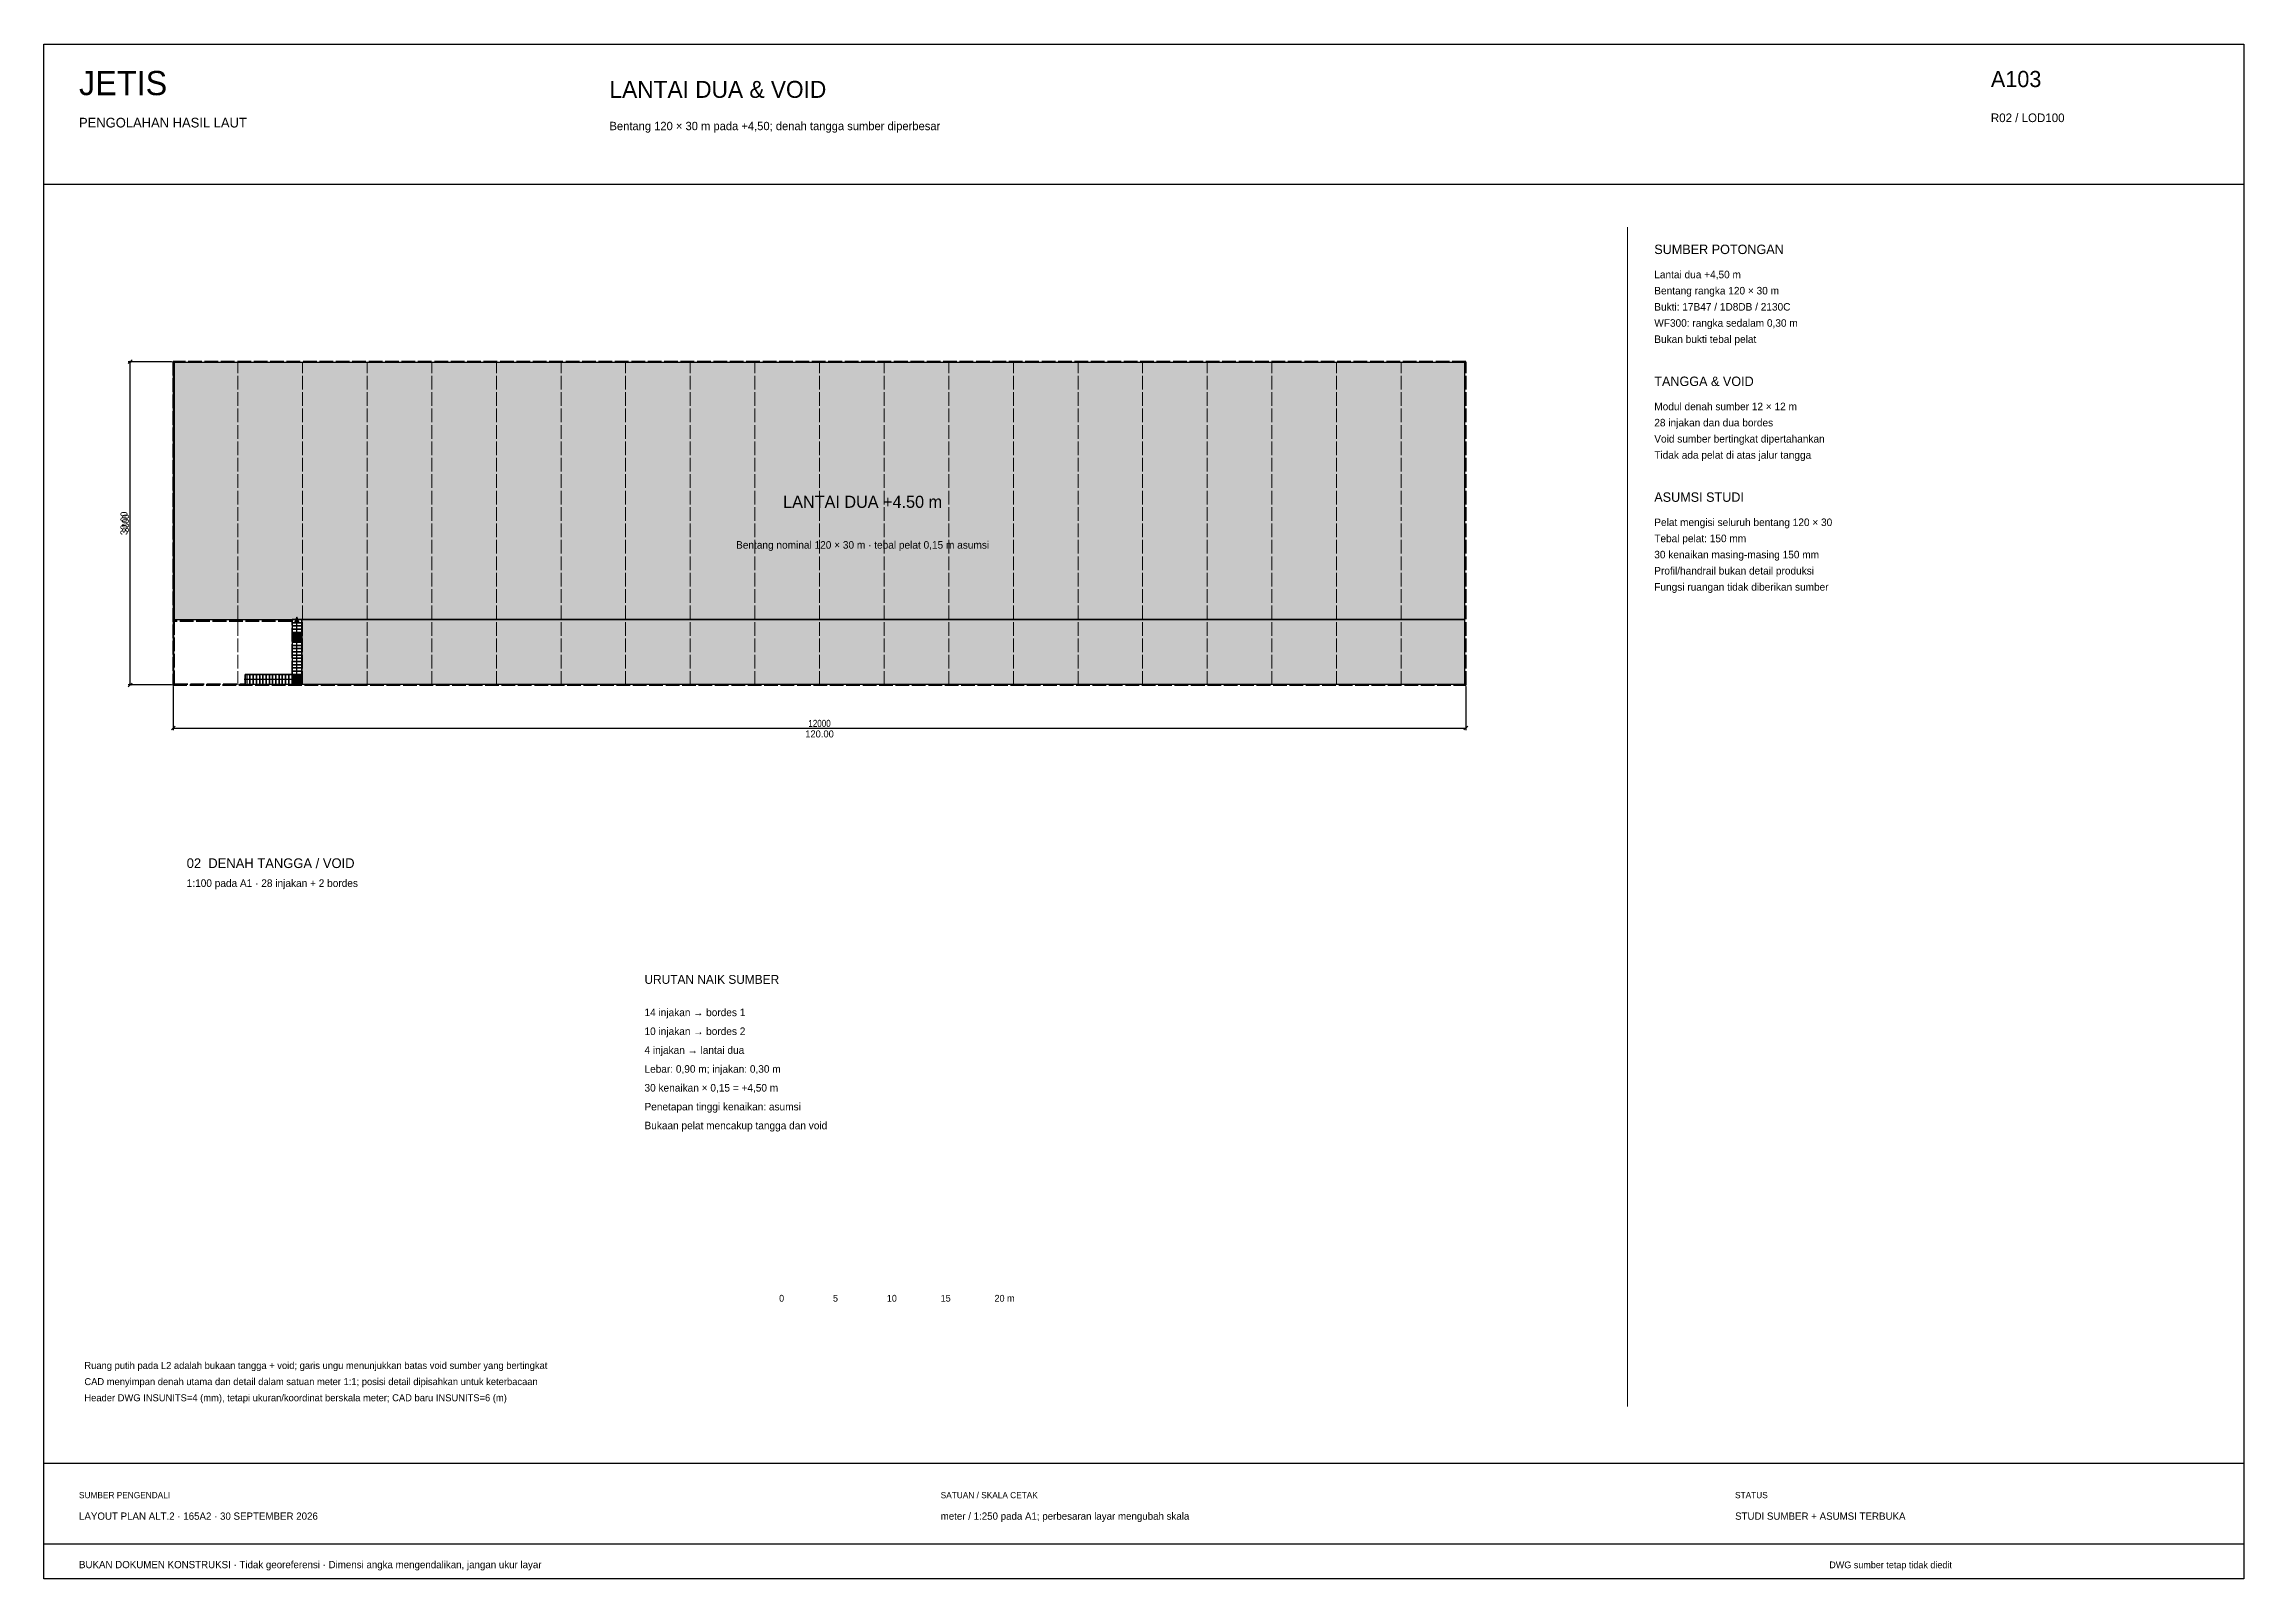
# Model space of a CAD drawing. Header units: metres. Extents: x -40 to 12011, y -1317 to 9636.
# Drawn here: x 17.4 to 221.7, y -459.2 to -316.7 of the extents above; entities that cross this region are included whole.
import ezdxf
from ezdxf.enums import TextEntityAlignment as Align

# ---------------------------------------------------------------- set-up
doc = ezdxf.new("R2010")
doc.units = ezdxf.units.M
doc.linetypes.add('DASHED', pattern=[1.524, 1.27, -0.254])
for name, color, linetype, lineweight in [('DIMENSION', 8, 'Continuous', 18), ('GRID', 8, 'Continuous', 13), ('HATCH', 8, 'Continuous', 13), ('NOTE', 7, 'Continuous', 15), ('SOURCE_FOOTPRINT', 7, 'Continuous', 50), ('STAIR', 7, 'Continuous', 30), ('TITLE', 7, 'Continuous', 30), ('UPPER_FLOOR', 4, 'Continuous', 30), ('VOID', 6, 'Continuous', 35)]:
    doc.layers.add(name, color=color, linetype=linetype, lineweight=lineweight)
doc.styles.add('OpenSansCondensed-Light', font='OpenSansCondensed-Light.ttf')
doc.dimstyles.new('EZDXF', dxfattribs={"dimtxt": 0.25, "dimasz": 0.175, "dimexe": 0.375, "dimexo": 0.125, "dimgap": 0.1, "dimtad": 1, "dimlfac": 100, "dimzin": 12, "dimdsep": 46, "dimtxsty": 'OpenSansCondensed-Light', "dimblk": 'ARCHTICK', "dimcen": 2.5, "dimazin": 3, "dimtfac": 0.5, "dimtmove": 2, "dimatfit": 3})

msp = doc.modelspace()

# ---------------------------------------------------------------- texts
at = {"layer": 'DIMENSION'}
msp.add_text('30.00', height=0.65, rotation=90, dxfattribs=at).set_placement((24.83653, -361.18274), align=Align.MIDDLE_CENTER)
msp.add_text('120.00', height=0.65, dxfattribs=at).set_placement((89.41153, -380.73274), align=Align.MIDDLE_CENTER)
at = {"layer": 'NOTE'}
msp.add_text('Bentang nominal 120 × 30 m · tebal pelat 0,15 m asumsi', height=0.7, dxfattribs=at).set_placement((93.41153, -363.18274), align=Align.MIDDLE_CENTER)
at = {"layer": 'TITLE'}
for s, height, p in [('JETIS', 2.25, (20.66153, -321.43274)), ('LANTAI DUA & VOID', 1.575, (69.91153, -321.68274)), ('A103', 1.5, (198.16153, -320.68274)), ('PENGOLAHAN HASIL LAUT', 0.9, (20.66153, -324.43274)), ('Bentang 120 × 30 m pada +4,50; denah tangga sumber diperbesar', 0.775, (69.91153, -324.68274)), ('R02 / LOD100', 0.8, (198.16153, -323.93274)), ('SUMBER POTONGAN', 0.875, (166.91153, -336.18274)), ('Lantai dua +4,50 m', 0.7, (166.91153, -338.43274)), ('Bentang rangka 120 × 30 m', 0.7, (166.91153, -339.93274)), ('Bukti: 17B47 / 1D8DB / 2130C', 0.7, (166.91153, -341.43274)), ('WF300: rangka sedalam 0,30 m', 0.7, (166.91153, -342.93274)), ('Bukan bukti tebal pelat', 0.7, (166.91153, -344.43274)), ('TANGGA & VOID', 0.875, (166.91153, -348.43274)), ('Modul denah sumber 12 × 12 m', 0.7, (166.91153, -350.68274)), ('Void sumber bertingkat dipertahankan', 0.7, (166.91153, -353.68274)), ('28 injakan dan dua bordes', 0.7, (166.91153, -352.18274)), ('Tidak ada pelat di atas jalur tangga', 0.7, (166.91153, -355.18274)), ('ASUMSI STUDI', 0.875, (166.91153, -359.18274)), ('Pelat mengisi seluruh bentang 120 × 30', 0.7, (166.91153, -361.43274)), ('Tebal pelat: 150 mm', 0.7, (166.91153, -362.93274)), ('30 kenaikan masing-masing 150 mm', 0.7, (166.91153, -364.43274)), ('Profil/handrail bukan detail produksi', 0.7, (166.91153, -365.93274)), ('Fungsi ruangan tidak diberikan sumber', 0.7, (166.91153, -367.43274)), ('02  DENAH TANGGA / VOID', 0.9, (30.66153, -393.18274)), ('1:100 pada A1 · 28 injakan + 2 bordes', 0.7, (30.66153, -394.93274)), ('URUTAN NAIK SUMBER', 0.825, (73.16153, -403.93274)), ('14 injakan → bordes 1', 0.7, (73.16153, -406.93274)), ('10 injakan → bordes 2', 0.7, (73.16153, -408.68274)), ('4 injakan → lantai dua', 0.7, (73.16153, -410.43274)), ('Lebar: 0,90 m; injakan: 0,30 m', 0.7, (73.16153, -412.18274)), ('30 kenaikan × 0,15 = +4,50 m', 0.7, (73.16153, -413.93274)), ('Penetapan tinggi kenaikan: asumsi', 0.7, (73.16153, -415.68274)), ('Bukaan pelat mencakup tangga dan void', 0.7, (73.16153, -417.43274)), ('0', 0.625, (85.66153, -433.43274)), ('5', 0.625, (90.66153, -433.43274)), ('10', 0.625, (95.66153, -433.43274)), ('15', 0.625, (100.66153, -433.43274)), ('20 m', 0.625, (105.66153, -433.43274)), ('Ruang putih pada L2 adalah bukaan tangga + void; garis ungu menunjukkan batas void sumber yang bertingkat', 0.65, (21.16153, -439.68274)), ('CAD menyimpan denah utama dan detail dalam satuan meter 1:1; posisi detail dipisahkan untuk keterbacaan', 0.65, (21.16153, -441.18274)), ('Header DWG INSUNITS=4 (mm), tetapi ukuran/koordinat berskala meter; CAD baru INSUNITS=6 (m)', 0.65, (21.16153, -442.68274)), ('SUMBER PENGENDALI', 0.575, (20.66153, -451.68274)), ('SATUAN / SKALA CETAK', 0.575, (100.66153, -451.68274)), ('STATUS', 0.575, (174.41153, -451.68274)), ('LAYOUT PLAN ALT.2 · 165A2 · 30 SEPTEMBER 2026', 0.675, (20.66153, -453.68274)), ('meter / 1:250 pada A1; perbesaran layar mengubah skala', 0.675, (100.66153, -453.68274)), ('STUDI SUMBER + ASUMSI TERBUKA', 0.675, (174.41153, -453.68274)), ('BUKAN DOKUMEN KONSTRUKSI · Tidak georeferensi · Dimensi angka mengendalikan, jangan ukur layar', 0.675, (20.66153, -458.18274)), ('DWG sumber tetap tidak diedit', 0.625, (183.16153, -458.18274))]:
    msp.add_text(s, height=height, dxfattribs=at).set_placement(p)
msp.add_text('LANTAI DUA +4.50 m', height=1.125, dxfattribs=at).set_placement((93.41153, -359.18274), align=Align.MIDDLE_CENTER)

# ---------------------------------------------------------------- blocks, each defined once
blk = doc.blocks.new('_ARCHTICK')
at = {"color": 0, "linetype": 'ByBlock', "const_width": 0.15}
blk.add_lwpolyline([(-0.5, -0.5), (0.5, 0.5)], dxfattribs=at)

# ---------------------------------------------------------------- dimensions: what is measured, and where the dimension line sits
at = {"layer": 'DIMENSION'}
msp.add_linear_dim(base=(25.41153, -376.18274), p1=(29.41153, -376.18274), p2=(29.41153, -346.18274), angle=90, dimstyle='EZDXF', override={"dimtxt": 0.65, "dimasz": 0.2, "dimexe": 0.2, "dimexo": 0.15, "dimtad": 1, "dimdec": 2, "dimclrd": 8, "dimclre": 8, "dimclrt": 8}, dxfattribs=at).render()
msp.add_linear_dim(base=(29.41153, -380.18274), p1=(29.41153, -376.18274), p2=(149.41153, -376.18274), dimstyle='EZDXF', override={"dimtxt": 0.65, "dimasz": 0.2, "dimexe": 0.2, "dimexo": 0.15, "dimtad": 1, "dimdec": 2, "dimclrd": 8, "dimclre": 8, "dimclrt": 8}, dxfattribs=at).render()

# ---------------------------------------------------------------- hatches: boundary and pattern name
at = {"layer": 'HATCH'}
for color, points in [(254, [(29.48653, -370.10774), (149.33653, -370.10774), (149.33653, -346.25774), (29.48653, -346.25774)]), (7, [(40.43653, -372.20774), (41.33653, -372.20774), (41.33653, -371.30774), (40.43653, -371.30774)]), (7, [(40.88653, -369.88274), (40.69182, -370.34327), (41.08124, -370.34327)]), (254, [(41.33653, -376.10774), (149.33653, -376.10774), (149.33653, -370.10774), (41.33653, -370.10774)]), (7, [(40.43653, -376.10774), (41.33653, -376.10774), (41.33653, -375.20774), (40.43653, -375.20774)])]:
    msp.add_hatch(color=color, dxfattribs=at).paths.add_polyline_path(points)

# ---------------------------------------------------------------- linework, layer by layer
at = {"layer": 'DIMENSION', "linetype": 'Continuous'}
for p, q in [((25.23653, -346.35774), (25.58653, -346.00774)), ((29.41153, -346.18274), (25.41153, -346.18274)), ((25.41153, -376.18274), (25.41153, -346.18274)), ((25.23653, -376.35774), (25.58653, -376.00774)), ((29.41153, -376.18274), (25.41153, -376.18274)), ((29.41153, -376.18274), (29.41153, -380.18274)), ((149.41153, -376.18274), (149.41153, -380.18274)), ((29.23653, -380.35774), (29.58653, -380.00774)), ((29.41153, -380.18274), (149.41153, -380.18274)), ((149.23653, -380.35774), (149.58653, -380.00774))]:
    msp.add_line(p, q, dxfattribs=at)
at = {"layer": 'GRID'}
msp.add_line((164.41153, -333.68274), (164.41153, -443.18274), dxfattribs=at)
at = {"layer": 'GRID', "linetype": 'DASHED'}
for p, q in [((29.41153, -376.18274), (29.41153, -346.18274)), ((35.41153, -376.18274), (35.41153, -346.18274)), ((41.41153, -376.18274), (41.41153, -346.18274)), ((47.41153, -376.18274), (47.41153, -346.18274)), ((53.41153, -376.18274), (53.41153, -346.18274)), ((59.41153, -376.18274), (59.41153, -346.18274)), ((65.41153, -376.18274), (65.41153, -346.18274)), ((71.41153, -376.18274), (71.41153, -346.18274)), ((77.41153, -376.18274), (77.41153, -346.18274)), ((83.41153, -376.18274), (83.41153, -346.18274)), ((89.41153, -376.18274), (89.41153, -346.18274)), ((95.41153, -376.18274), (95.41153, -346.18274)), ((101.41153, -376.18274), (101.41153, -346.18274)), ((107.41153, -376.18274), (107.41153, -346.18274)), ((113.41153, -376.18274), (113.41153, -346.18274)), ((119.41153, -376.18274), (119.41153, -346.18274)), ((125.41153, -376.18274), (125.41153, -346.18274)), ((131.41153, -376.18274), (131.41153, -346.18274)), ((137.41153, -376.18274), (137.41153, -346.18274)), ((143.41153, -376.18274), (143.41153, -346.18274)), ((149.41153, -376.18274), (149.41153, -346.18274))]:
    msp.add_line(p, q, dxfattribs=at)
at = {"layer": 'SOURCE_FOOTPRINT', "linetype": 'DASHED'}
msp.add_lwpolyline([(29.41153, -376.18274), (149.41153, -376.18274), (149.41153, -346.18274), (29.41153, -346.18274)], close=True, dxfattribs=at)
at = {"layer": 'STAIR', "linetype": 'Continuous'}
msp.add_line((40.88653, -370.55774), (40.88653, -369.88274), dxfattribs=at)
at = {"layer": 'STAIR', "linetype": 'DASHED'}
msp.add_lwpolyline([(35.98653, -375.65774), (36.38653, -375.65774), (36.68653, -375.65774), (36.98653, -375.65774), (37.28653, -375.65774), (37.58653, -375.65774), (37.88653, -375.65774), (38.18653, -375.65774), (38.48653, -375.65774), (38.78653, -375.65774), (39.08653, -375.65774), (39.38653, -375.65774), (39.68653, -375.65774), (39.98653, -375.65774), (40.28653, -375.65774), (40.88653, -375.65774), (40.88653, -375.05774), (40.88653, -374.75774), (40.88653, -374.45774), (40.88653, -374.15774), (40.88653, -373.85774), (40.88653, -373.55774), (40.88653, -373.25774), (40.88653, -372.95774), (40.88653, -372.65774), (40.88653, -372.35774), (40.88653, -371.75774), (40.88653, -371.15774), (40.88653, -370.85774), (40.88653, -370.55774), (40.88653, -370.25774), (40.88653, -369.88274)], dxfattribs=at)
at = {"layer": 'STAIR', "linetype": 'Continuous'}
for points in [[(40.43653, -370.40774), (41.33653, -370.40774), (41.33653, -370.10774), (40.43653, -370.10774)], [(40.43653, -370.70774), (41.33653, -370.70774), (41.33653, -370.40774), (40.43653, -370.40774)], [(40.43653, -371.00774), (41.33653, -371.00774), (41.33653, -370.70774), (40.43653, -370.70774)], [(40.43653, -371.30774), (41.33653, -371.30774), (41.33653, -371.00774), (40.43653, -371.00774)], [(40.43653, -372.20774), (41.33653, -372.20774), (41.33653, -371.30774), (40.43653, -371.30774)], [(40.88653, -369.88274), (40.69182, -370.34327), (41.08124, -370.34327)], [(40.43653, -372.50774), (41.33653, -372.50774), (41.33653, -372.20774), (40.43653, -372.20774)], [(40.43653, -372.80774), (41.33653, -372.80774), (41.33653, -372.50774), (40.43653, -372.50774)], [(40.43653, -373.10774), (41.33653, -373.10774), (41.33653, -372.80774), (40.43653, -372.80774)], [(40.43653, -373.40774), (41.33653, -373.40774), (41.33653, -373.10774), (40.43653, -373.10774)], [(40.43653, -373.70774), (41.33653, -373.70774), (41.33653, -373.40774), (40.43653, -373.40774)], [(40.43653, -374.00774), (41.33653, -374.00774), (41.33653, -373.70774), (40.43653, -373.70774)], [(36.23653, -376.10774), (36.53653, -376.10774), (36.53653, -375.20774), (36.23653, -375.20774)], [(36.53653, -376.10774), (36.83653, -376.10774), (36.83653, -375.20774), (36.53653, -375.20774)], [(36.83653, -376.10774), (37.13653, -376.10774), (37.13653, -375.20774), (36.83653, -375.20774)], [(37.13653, -376.10774), (37.43653, -376.10774), (37.43653, -375.20774), (37.13653, -375.20774)], [(37.43653, -376.10774), (37.73653, -376.10774), (37.73653, -375.20774), (37.43653, -375.20774)], [(37.73653, -376.10774), (38.03653, -376.10774), (38.03653, -375.20774), (37.73653, -375.20774)], [(38.03653, -376.10774), (38.33653, -376.10774), (38.33653, -375.20774), (38.03653, -375.20774)], [(38.33653, -376.10774), (38.63653, -376.10774), (38.63653, -375.20774), (38.33653, -375.20774)], [(38.63653, -376.10774), (38.93653, -376.10774), (38.93653, -375.20774), (38.63653, -375.20774)], [(38.93653, -376.10774), (39.23653, -376.10774), (39.23653, -375.20774), (38.93653, -375.20774)], [(39.23653, -376.10774), (39.53653, -376.10774), (39.53653, -375.20774), (39.23653, -375.20774)], [(39.53653, -376.10774), (39.83653, -376.10774), (39.83653, -375.20774), (39.53653, -375.20774)], [(39.83653, -376.10774), (40.13653, -376.10774), (40.13653, -375.20774), (39.83653, -375.20774)], [(40.13653, -376.10774), (40.43653, -376.10774), (40.43653, -375.20774), (40.13653, -375.20774)], [(40.43653, -374.30774), (41.33653, -374.30774), (41.33653, -374.00774), (40.43653, -374.00774)], [(40.43653, -374.60774), (41.33653, -374.60774), (41.33653, -374.30774), (40.43653, -374.30774)], [(40.43653, -374.90774), (41.33653, -374.90774), (41.33653, -374.60774), (40.43653, -374.60774)], [(40.43653, -375.20774), (41.33653, -375.20774), (41.33653, -374.90774), (40.43653, -374.90774)], [(40.43653, -376.10774), (41.33653, -376.10774), (41.33653, -375.20774), (40.43653, -375.20774)]]:
    msp.add_lwpolyline(points, close=True, dxfattribs=at)
at = {"layer": 'TITLE'}
for p, q in [((17.41153, -316.68274), (221.66153, -316.68274)), ((17.41153, -459.18274), (17.41153, -316.68274)), ((221.66153, -316.68274), (221.66153, -459.18274)), ((17.41153, -329.68274), (221.66153, -329.68274)), ((17.41153, -448.43274), (221.66153, -448.43274)), ((17.41153, -455.93274), (221.66153, -455.93274)), ((221.66153, -459.18274), (17.41153, -459.18274))]:
    msp.add_line(p, q, dxfattribs=at)
at = {"layer": 'UPPER_FLOOR', "linetype": 'Continuous'}
for points in [[(29.48653, -370.10774), (149.33653, -370.10774), (149.33653, -346.25774), (29.48653, -346.25774)], [(41.33653, -376.10774), (149.33653, -376.10774), (149.33653, -370.10774), (41.33653, -370.10774)]]:
    msp.add_lwpolyline(points, close=True, dxfattribs=at)
at = {"layer": 'VOID', "linetype": 'DASHED'}
msp.add_lwpolyline([(29.48653, -376.10774), (36.08653, -376.10774), (36.08653, -375.20774), (40.43653, -375.20774), (40.43653, -370.25774), (29.48653, -370.25774)], close=True, dxfattribs=at)

msp.set_redraw_order([(e.dxf.handle, doc.entitydb.next_handle()) for e in msp.query("TEXT MTEXT ATTDEF DIMENSION ARC_DIMENSION")])  # texts and dimensions are drawn at this point

doc.saveas('drawing.dxf')
